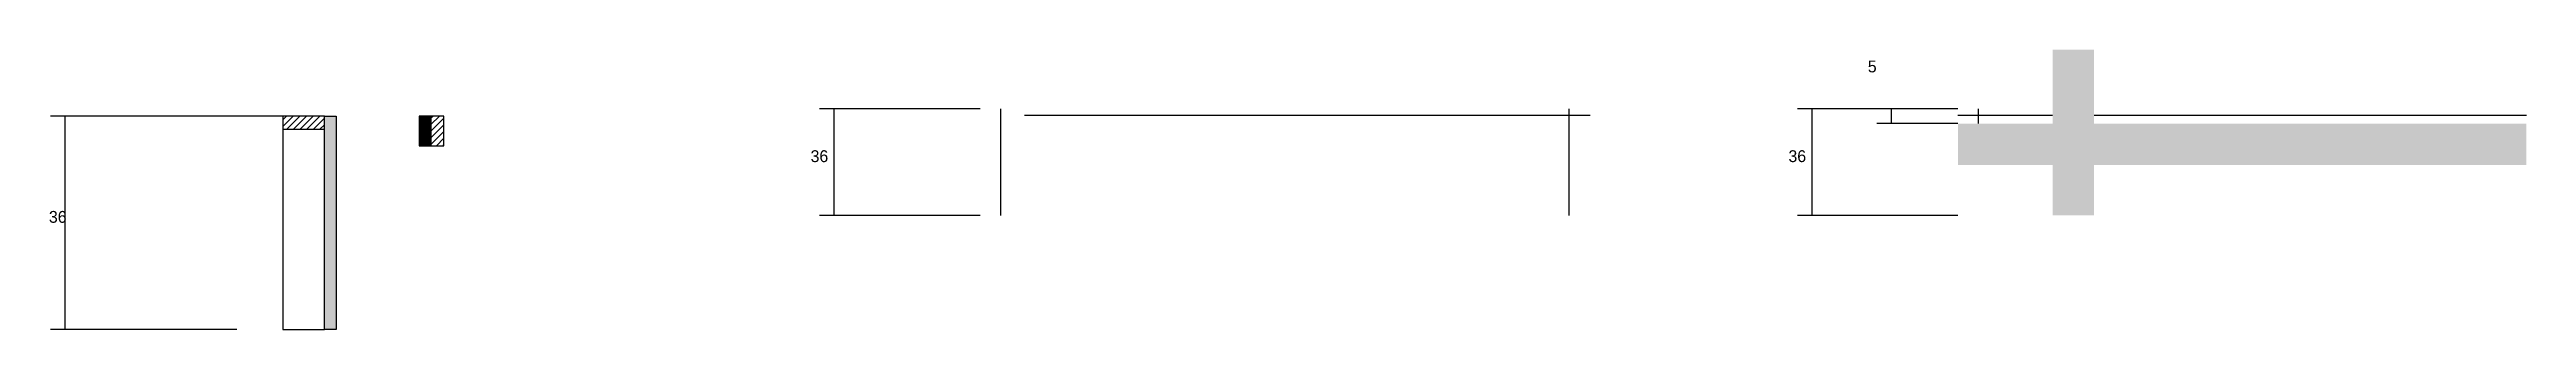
# Model space of a CAD drawing. Header units: metres. Extents: x 1764 to 5841, y -4497 to -3400.
# Drawn here: x 3357 to 4194, y -4497 to -4402 of the extents above; entities that cross this region are included whole.
import ezdxf

# ---------------------------------------------------------------- set-up
doc = ezdxf.new("R2010")
doc.units = ezdxf.units.M
for name, color, linetype in [('COTA', 241, 'Continuous'), ('Hachura', 253, 'Continuous'), ('Madeira', 126, 'Continuous'), ('Painéis', 200, 'Continuous'), ('SARR_2.2x7', 40, 'Continuous'), ('SARR_EDITAR', 141, 'Continuous')]:
    doc.layers.add(name, color=color, linetype=linetype)

msp = doc.modelspace()

# ---------------------------------------------------------------- texts
at = {"layer": 'COTA'}
for s, p in [('5', (3971.2, -4410.2)), ('36', (3614.2, -4440.5)), ('36', (3944.4, -4440.5)), ('36', (3357, -4461))]:
    msp.add_text(s, height=4, dxfattribs=at).set_placement(p)

# ---------------------------------------------------------------- hatches: boundary and pattern name
at = {"layer": 'COTA'}
h = msp.add_hatch(dxfattribs=at)
h.set_pattern_fill('AR-CONC', scale=0.03)
h.paths.add_polyline_path([(4193.6, -4441.5), (4193.6, -4427.5), (4047.6, -4427.5), (4047.6, -4422.5), (4047.6, -4402.5), (4033.6, -4402.5), (4033.6, -4422.5), (4033.6, -4427.5), (4001.6, -4427.5), (4001.6, -4441.5), (4033.6, -4441.5), (4033.6, -4458.5), (4047.6, -4458.5), (4047.6, -4441.5)])
at = {"layer": 'Hachura'}
h = msp.add_hatch(dxfattribs=at)
h.set_pattern_fill('ANSI31', scale=0.5)
h.paths.add_polyline_path([(3450, -4429.4), (3450, -4425), (3450, -4425), (3436, -4425), (3436, -4425), (3436, -4429.4), (3436, -4429.4), (3450, -4429.4)])
h = msp.add_hatch(color=8, dxfattribs=at)
h.dxf.hatch_style = 1
h.paths.add_polyline_path([(3454, -4425), (3450, -4425), (3450, -4425), (3450, -4497), (3450, -4497), (3454, -4497), (3454, -4497), (3454, -4425)])
h = msp.add_hatch(color=8, dxfattribs=at)
h.dxf.hatch_style = 1
h.paths.add_polyline_path([(3486, -4425), (3482, -4425), (3482, -4425), (3482, -4435), (3482, -4435), (3486, -4435), (3486, -4435), (3486, -4425)])
h = msp.add_hatch(dxfattribs=at)
h.set_pattern_fill('ANSI31', scale=0.5)
h.paths.add_polyline_path([(3486, -4435), (3490.4, -4435), (3490.4, -4435), (3490.4, -4425), (3490.4, -4425), (3486, -4425), (3486, -4425), (3486, -4435)])

# ---------------------------------------------------------------- linework, layer by layer
at = {"layer": 'COTA'}
for p, q in [((3671.4, -4422.5), (3617.2, -4422.5)), ((3622.2, -4458.5), (3622.2, -4422.5)), ((4001.6, -4422.5), (3947.4, -4422.5)), ((3952.4, -4458.5), (3952.4, -4422.5)), ((4001.6, -4422.5), (3974.2, -4422.5)), ((3979.2, -4427.5), (3979.2, -4422.5)), ((3436, -4425), (3357.5, -4425)), ((3362.5, -4497), (3362.5, -4425)), ((4001.6, -4427.5), (3974.2, -4427.5)), ((3671.4, -4458.5), (3617.2, -4458.5)), ((4001.6, -4458.5), (3947.4, -4458.5)), ((3420.4, -4497), (3357.5, -4497))]:
    msp.add_line(p, q, dxfattribs=at)
at = {"layer": 'Madeira'}
for points in [[(3450, -4429.4), (3450, -4425), (3436, -4425), (3436, -4429.4)], [(3450, -4425), (3436, -4425), (3436, -4497), (3450, -4497)], [(3486, -4435), (3490.4, -4435), (3490.4, -4425), (3486, -4425)]]:
    msp.add_lwpolyline(points, close=True, dxfattribs=at)
at = {"layer": 'Painéis'}
for points in [[(3450, -4425), (3454, -4425), (3454, -4497), (3450, -4497)], [(3486, -4425), (3482, -4425), (3482, -4435), (3486, -4435)]]:
    msp.add_lwpolyline(points, close=True, dxfattribs=at)
at = {"layer": 'SARR_2.2x7'}
for p, q in [((3678.4, -4458.5), (3678.4, -4422.5)), ((3870.4, -4458.5), (3870.4, -4422.5)), ((4008.6, -4427.5), (4008.6, -4422.5)), ((3686.4, -4424.7), (3877.4, -4424.7))]:
    msp.add_line(p, q, dxfattribs=at)
at = {"layer": 'SARR_EDITAR'}
for p, q in [((4001.6, -4424.7), (4033.6, -4424.7)), ((4047.6, -4424.7), (4193.6, -4424.7))]:
    msp.add_line(p, q, dxfattribs=at)

msp.set_redraw_order([(e.dxf.handle, doc.entitydb.next_handle()) for e in msp.query("TEXT MTEXT ATTDEF DIMENSION ARC_DIMENSION")])  # texts and dimensions are drawn at this point

doc.saveas('drawing.dxf')
